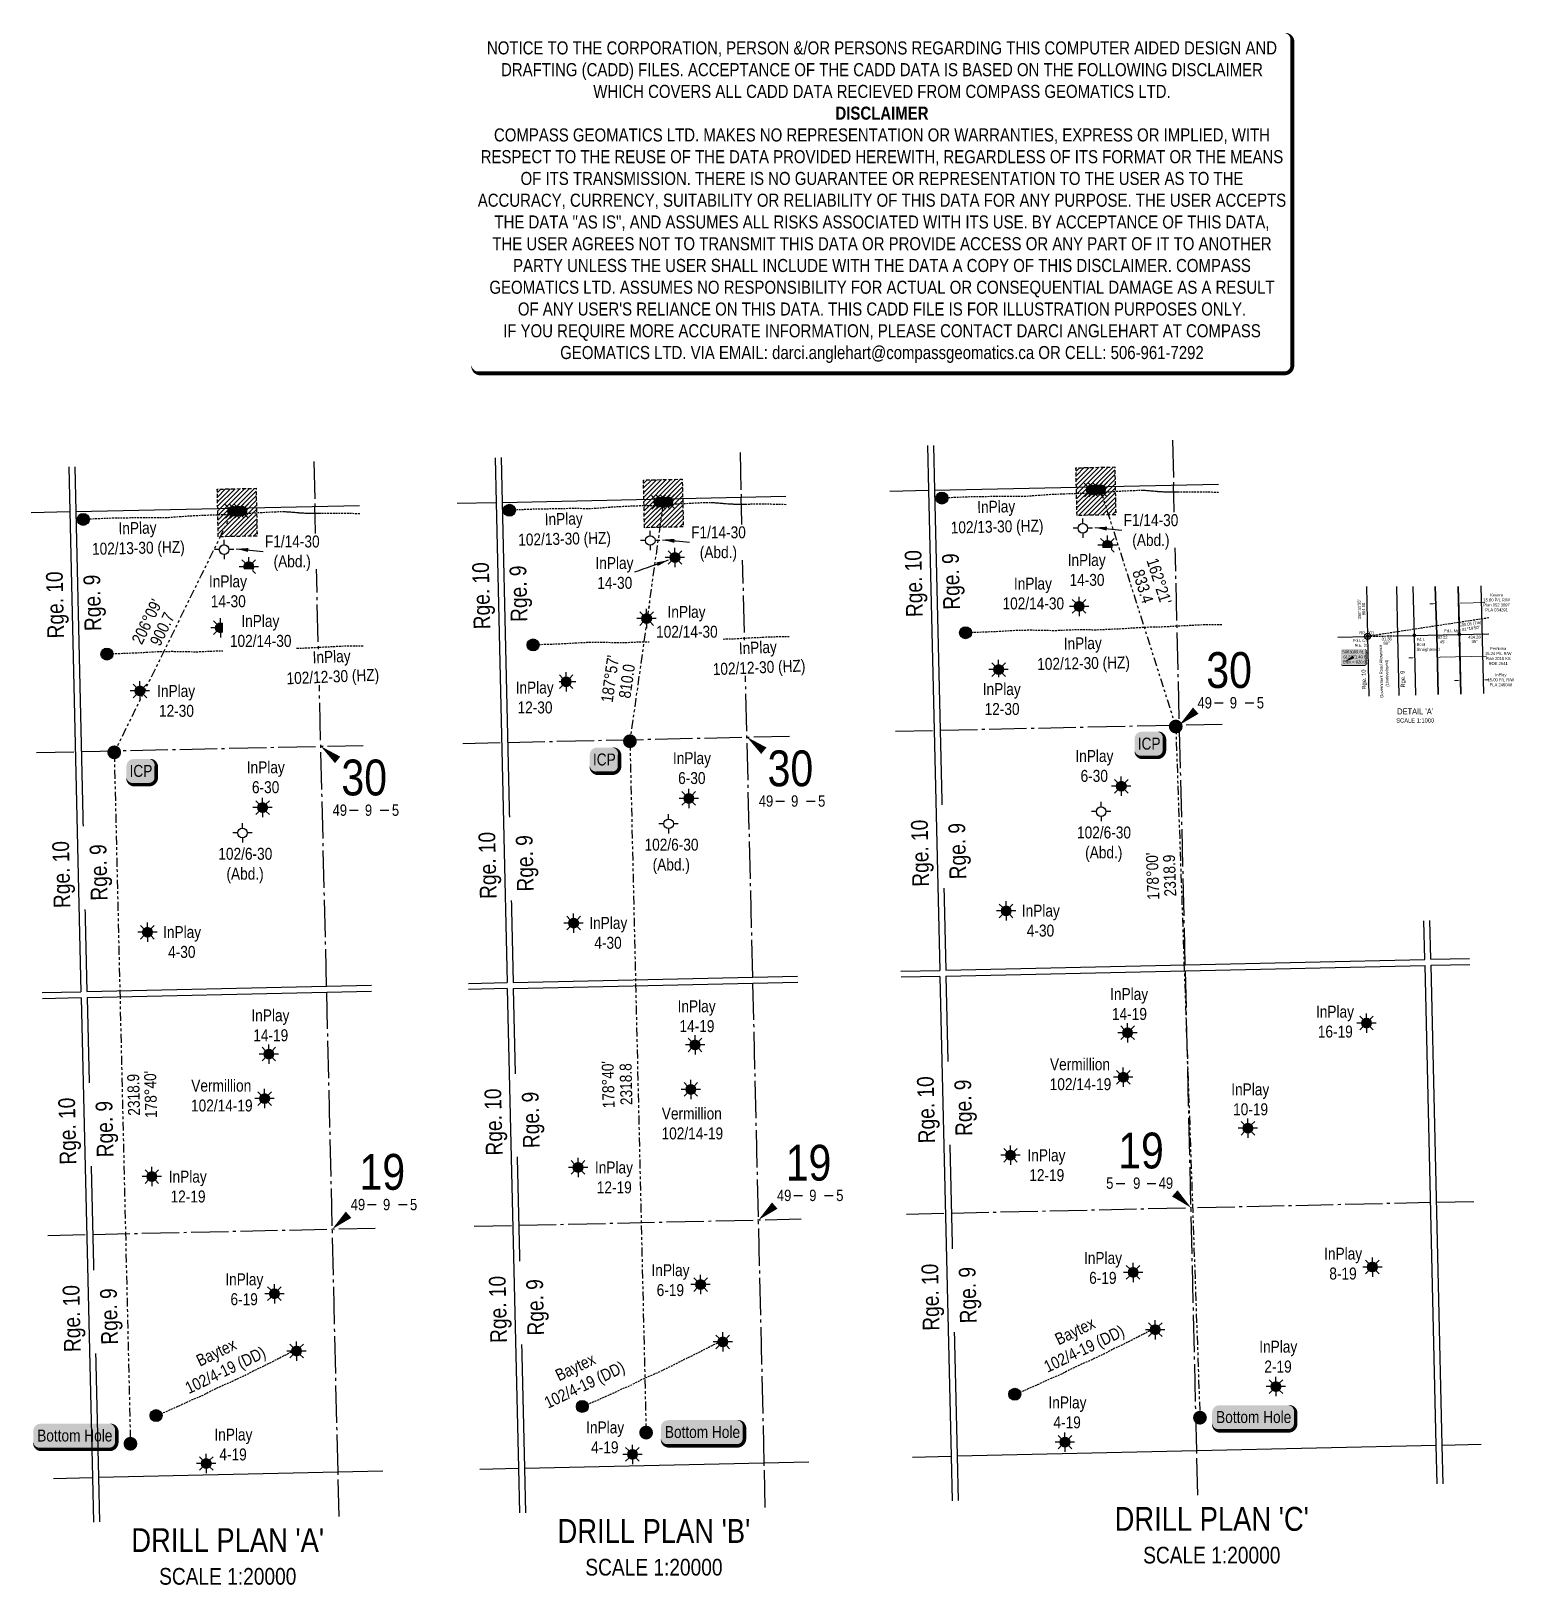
# Model space of a CAD drawing. Extents: x 606747 to 614608, y 5899362 to 5904570.
# Drawn here: x 606747 to 611710, y 5899362 to 5904570 of the extents above; entities that cross this region are included whole.
import ezdxf
from ezdxf.enums import TextEntityAlignment as Align

# ---------------------------------------------------------------- set-up
doc = ezdxf.new("R2010")
doc.units = 0
doc.header["$LTSCALE"] = 5
doc.header["$PDSIZE"] = 10
for name, pattern in [('DASHED1', [0.375, 0.25, -0.125]), ('foc-ACCESSROAD', [3.75, 2.5, -1.25]), ('foc-DOT', [1, 0.2, -0.8]), ('foc-DRILLPATH', [14.75, 6, -1.75, 1.75, -1.75, 1.75, -1.75]), ('foc-QUARTERLINE', [33, 25, -3, 2, -3]), ('foc-TIELINE', [1.875, 1.25, -0.625]), ('foc-TRAV', [1.875, 1.25, -0.625])]:
    doc.linetypes.add(name, pattern=pattern)
doc.layers.get('Defpoints').update_dxf_attribs({"color": 9})
for name, color, linetype in [('10', 1, 'Continuous'), ('35', 37, 'Continuous'), ('9', 3, 'Continuous'), ('ABADATA-DRILL-T', 8, 'Continuous'), ('C-RW', 13, 'Continuous'), ('C-WS', 13, 'foc-ACCESSROAD'), ('CG-NOTES', 7, 'Continuous'), ('D-TXT', 6, 'Continuous'), ('DETAIL-HZ-Existing', 8, 'foc-DOT'), ('DETAIL-T', 7, 'Continuous'), ('DRILL-T', 8, 'Continuous'), ('F-RW', 190, 'Continuous'), ('L-BD', 7, 'Continuous'), ('L-MON', 1, 'Continuous'), ('L-ROAD-T', 7, 'Continuous'), ('L-SEC', 7, 'Continuous'), ('L-SECLBL', 7, 'Continuous'), ('L-SECQ', 8, 'foc-QUARTERLINE'), ('L-TIE', 7, 'foc-TIELINE'), ('L-TRAV', 7, 'foc-TRAV'), ('P-PDRILLPATH', 12, 'foc-DRILLPATH'), ('P-PROPOSED-EXISTING-H', 59, 'Continuous')]:
    doc.layers.add(name, color=color, linetype=linetype)
for name, color, linetype, lineweight in [('C-RW-T', 13, 'Continuous', 9), ('F-RW-T', 190, 'Continuous', 9), ('T-TEXT', 48, 'Continuous', 18)]:
    doc.layers.add(name, color=color, linetype=linetype, lineweight=lineweight)
doc.layers.add('DISCLAIMER', color=7, linetype='Continuous', plot=False)
doc.styles.add('80', font='ARIALN.TTF', dxfattribs={"height": 10})
doc.styles.add('80CG', font='ARIALN.TTF', dxfattribs={"height": 10})
doc.styles.add('80L', font='ARIALN.TTF', dxfattribs={"height": 10})
doc.styles.add('80LS', font='ARIALNI.TTF', dxfattribs={"height": 10})
doc.styles.add('SIMPLEX', font='ARIALN.TTF')
doc.dimstyles.new('Compass 5 000', dxfattribs={"dimscale": 5, "dimtxt": 9, "dimasz": 2, "dimexe": 0.2, "dimexo": 0.0625, "dimgap": 0.5, "dimtad": 0, "dimtih": 1, "dimtoh": 1, "dimzin": 0, "dimdsep": 46, "dimtxsty": '80CG', "dimcen": 0.1, "dimse1": 1, "dimse2": 1, "dimclrd": 256, "dimclrt": 256, "dimaunit": 1, "dimadec": 4, "dimazin": 0, "dimtfac": 0.06, "dimtofl": 0, "dimtmove": 0, "dimatfit": 1, "dimfxl": 0.2, "dimtolj": 1, "dimtzin": 0, "dimlwd": -1, "dimarcsym": 0})

msp = doc.modelspace()

# ---------------------------------------------------------------- texts
at = {"layer": '35', "color": 3, "style": '80'}
msp.add_attdef('RP_001', (611198.321, 5902548.15), 'RP', height=10, dxfattribs=at)
at = {"layer": 'D-TXT', "color": 3, "attachment_point": 1, "rotation": 91.303908, "style": '80L'}
for s, width, insert, char_height in [('Rge. 10', 221.99175, (608230.296, 5902564.451), 55.9785), ('Rge. 10', 221.99175, (609679.657, 5902605.322), 55.9785), ('Rge. 10', 221.99175, (606802.025, 5902533.797), 55.9785), ('Rge. 10', 73.81195, (611206.878, 5902362.745), 14.0054), ('Rge. 9', 63.91019, (611337.322, 5902369.799), 14.0054), ('Rge. 10', 221.99175, (609700.67, 5901701.617), 55.9785), ('Rge. 10', 221.99175, (606823.038, 5901630.092), 55.9785), ('Rge. 10', 221.99175, (608251.309, 5901660.746), 55.9785), ('Rge. 10', 221.99175, (608271.424, 5900800.693), 55.9785), ('Rge. 10', 221.99175, (609720.785, 5900841.565), 55.9785), ('Rge. 10', 221.99175, (606843.153, 5900770.04), 55.9785), ('Rge. 10', 221.99175, (608286.187, 5900172.598), 55.9785), ('Rge. 10', 221.99175, (609735.548, 5900213.47), 55.9785), ('Rge. 10', 221.99175, (606857.916, 5900141.945), 55.9785)]:
    msp.add_mtext_dynamic_manual_height_columns(s, width=width, gutter_width=47.537, heights=[0], dxfattribs=dict(at, insert=insert, char_height=char_height))
at = {"layer": 'D-TXT', "color": 3, "char_height": 55.9785, "width": 186.59471, "attachment_point": 1, "rotation": 91.303908, "style": '80L', "bg_fill": 3, "box_fill_scale": 1.15, "bg_fill_color": 256, "bg_fill_true_color": 256, "bg_fill_transparency": 0}
for insert in [(609804.12, 5902630.082), (606926.488, 5902558.557), (608354.759, 5902589.21)]:
    msp.add_mtext('Rge. 9', dxfattribs=dict(at, insert=insert))
at = {"layer": 'DETAIL-T', "color": 3, "attachment_point": 5, "style": '80CG'}
for s, insert, char_height, width in [("DETAIL 'A'\\P{\\H0.7x;SCALE 1:1000}", (611385.601, 5902276.059), 19.99232, 190.23604), ("DRILL PLAN 'C'\\P{\\H0.7x;SCALE 1:20000}", (610703.855, 5899528.345), 79.96927, 647.31797), ("DRILL PLAN 'B'\\P{\\H0.7x;SCALE 1:20000}", (608834.468, 5899487.802), 79.96927, 642.29943), ("DRILL PLAN 'A'\\P{\\H0.7x;SCALE 1:20000}", (607406.197, 5899457.148), 79.96927, 642.29943)]:
    msp.add_mtext(s, dxfattribs=dict(at, insert=insert, char_height=char_height, width=width))
at = {"layer": 'DRILL-T', "char_height": 40, "attachment_point": 1, "style": '80L'}
for s, width, insert, rotation in [('\\pi92.8603;InPlay\\P\\pi2.65566;102/13-30 (HZ)', 308.31269, (609824.467, 5902992.527), 1.289847), ('\\pi92.8603;InPlay\\P\\pi2.65566;102/13-30 (HZ)', 308.31269, (608375.106, 5902951.656), 1.289847), ('\\pi92.8603;InPlay\\P\\pi2.65566;102/13-30 (HZ)', 308.31269, (606946.835, 5902921.002), 1.289847), ('\\pi75.75252;Baytex\\P\\pi2.65566;102/4-19 (DD)', 287.90341, (610105.141, 5900167.863), 25.703803), ('\\pi75.75252;Baytex\\P\\pi2.65566;102/4-19 (DD)', 287.90341, (607227.509, 5900096.338), 25.703803), ('\\pi75.75252;Baytex\\P\\pi2.65566;102/4-19 (DD)', 287.90341, (608430.926, 5900047.248), 25.703803)]:
    msp.add_mtext_dynamic_manual_height_columns(s, width=width, gutter_width=200, heights=[0], dxfattribs=dict(at, insert=insert, rotation=rotation))
at = {"layer": 'DRILL-T', "insert": (607167.161, 5902378.405), "char_height": 39.98464, "attachment_point": 1, "style": '80L', "bg_fill": 2}
msp.add_mtext_dynamic_manual_height_columns('\\pi2.3819;InPlay\\P\\pi8.6687;12-30', width=127.30879, gutter_width=200, heights=[0], dxfattribs=at)
at = {"layer": 'DRILL-T', "char_height": 40, "attachment_point": 1, "style": '80L'}
for s, width, insert in [('\\pi19.28507;InPlay\\P\\pi36.67934;6-30', 161.16222, (610227.511, 5902160.445)), ('\\pi19.28507;InPlay\\P\\pi36.67934;6-30', 161.16222, (607450.653, 5902122.493)), ('\\pi19.28507;InPlay\\P\\pi36.67934;6-30', 161.16222, (608878.924, 5902153.147)), ('\\pi-6.2811;102/6-30\\P\\pi20.9631;(Abd.)', 161.16222, (610258.572, 5901904.093)), ('\\pi-6.2811;102/6-30\\P\\pi20.9631;(Abd.)', 161.16222, (608809.211, 5901863.222)), ('\\pi-6.2811;102/6-30\\P\\pi20.9631;(Abd.)', 161.16222, (607380.94, 5901832.568)), ('\\pi2.38281;InPlay\\P\\pi19.21774;4-30', 127.35771, (610064.839, 5901641.88)), ('\\pi2.38281;InPlay\\P\\pi19.21774;4-30', 127.35771, (608615.478, 5901601.008)), ('\\pi2.38281;InPlay\\P\\pi19.21774;4-30', 127.35771, (607187.207, 5901570.354)), ('\\pi2.38281;InPlay\\P\\pi8.57653;14-19', 127.35771, (610360.808, 5901362.534)), ('\\pi2.38281;InPlay\\P\\pi8.57653;14-19', 127.35771, (607483.176, 5901291.009)), ('\\pi2.38281;InPlay\\P\\pi8.57653;14-19', 127.35771, (608911.447, 5901321.663)), ('\\pi2.38281;InPlay\\P\\pi8.57653;16-19', 127.35771, (611050.644, 5901303.405)), ('\\pi3.5015;Vermillion\\P\\pi2.65566;102/14-19', 204.71105, (610158.141, 5901127.11)), ('\\pi3.5015;Vermillion\\P\\pi2.65566;102/14-19', 204.71105, (607280.509, 5901055.585)), ('\\pi2.38281;InPlay\\P\\pi8.57653;10-19', 127.35771, (610766.737, 5901042.951)), ('\\pi3.5015;Vermillion\\P\\pi2.65566;102/14-19', 204.71105, (608857.325, 5900962.067)), ('\\pi2.38281;InPlay\\P\\pi8.57653;12-19', 127.35771, (610083.74, 5900822.169)), ('\\pi2.38281;InPlay\\P\\pi8.57653;12-19', 127.35771, (608634.379, 5900781.297)), ('\\pi2.38281;InPlay\\P\\pi8.57653;12-19', 127.35771, (607206.108, 5900750.644)), ('\\pi2.38281;InPlay\\P\\pi19.77708;8-19', 127.35771, (611077.969, 5900492.411)), ('\\pi2.38281;InPlay\\P\\pi19.68158;6-19', 127.35771, (610273.328, 5900477.91)), ('\\pi2.38281;InPlay\\P\\pi19.68158;6-19', 127.35771, (607395.696, 5900406.385)), ('\\pi2.38281;InPlay\\P\\pi19.68158;6-19', 127.35771, (608823.967, 5900437.039)), ('\\pi2.38281;InPlay\\P\\pi19.50423;2-19', 127.35771, (610860.561, 5900180.726)), ('\\pi2.38281;InPlay\\P\\pi19.12224;4-19', 127.35771, (610154.21, 5899993.676)), ('\\pi2.38281;InPlay\\P\\pi19.12224;4-19', 127.35771, (607359.125, 5899886.15)), ('\\pi2.38281;InPlay\\P\\pi19.12224;4-19', 127.35771, (608604.989, 5899910.101))]:
    msp.add_mtext_dynamic_manual_height_columns(s, width=width, gutter_width=200, heights=[0], dxfattribs=dict(at, insert=insert))
at = {"layer": 'L-BD', "style": '80L'}
for s, height, rotation, p in [("162%%d21'", 39.9846, 287.658, (610527.721, 5902726.115)), ('833.4', 39.9846, 287.658, (610473.427, 5902708.832)), ("206%%d09'", 39.9846, 63.8458, (607135.34, 5902590.982)), ("358°41'35''", 9.99616, 91.3069, (611198.498, 5902632.549)), ('804.50', 9.9962, 91.3069, (611212.739, 5902632.874)), ('900.7', 39.9846, 63.8458, (607186.484, 5902565.866)), ('500.05 (Tie)', 9.99616, 8.6693, (611570.761, 5902582.13)), ('31.36', 9.9962, 1.2375, (611289.946, 5902532.686)), ('30.22', 9.9962, 1.2309, (611476.619, 5902538.07)), ("45'", 9.9962, 1.2309, (611476.941, 5902523.079)), ("81°19'50''", 9.9962, 8.6693, (611572.908, 5902568.048)), ('434.28', 9.9962, 1.2359, (611584.156, 5902538.601)), ("35''", 9.9962, 1.2359, (611584.463, 5902524.359)), ("187%%d57'", 39.9846, 82.0448, (608687.29, 5902398.993)), ('88°', 9.9962, 1.2375, (611290.254, 5902518.445)), ('810.0', 39.9846, 82.0448, (608743.72, 5902391.107)), ("178%%d00'", 39.9846, 92.0122, (610505.676, 5901737.669)), ('2318.9', 39.9846, 92.0122, (610562.619, 5901739.67)), ("178%%d40'", 39.9846, 91.341254, (607147.704, 5901006.235)), ("178%%d40'", 39.9846, 91.3413, (608680.915, 5901038.984)), ('2318.8', 39.9846, 91.3413, (608740.875, 5901040.388))]:
    msp.add_text(s, height=height, rotation=rotation, dxfattribs=at).set_placement(p, align=Align.MIDDLE)
at = {"layer": 'L-MON', "char_height": 9.99616, "attachment_point": 1, "style": '80L'}
for s, width, insert in [('\\pi1.07793;Fd.I. c.s.\\P\\pi6.19875;N.E. 25', 43.06044, (611176.145, 5902532.967)), ('Fd.I.\\PBent\\PStraightened', 11.09072, (611390.147, 5902536.133)), ('\\pi1.07842;Fd.I. Mp.', 44.3292, (611482.341, 5902565.216))]:
    msp.add_mtext_dynamic_manual_height_columns(s, width=width, gutter_width=50, heights=[0], dxfattribs=dict(at, insert=insert))
at = {"layer": 'L-ROAD-T', "style": '80L'}
msp.add_text('Government Road Allowance', height=10.00384, rotation=91.357997, dxfattribs=at).set_placement((611271.471, 5902424.195), align=Align.MIDDLE_CENTER)
at = {"layer": 'T-TEXT', "style": '80LS'}
msp.add_text('(Undeveloped)', height=10.00384, rotation=91.357997, dxfattribs=at).set_placement((611290.504, 5902417.766), align=Align.MIDDLE_CENTER)

# ---------------------------------------------------------------- blocks, each defined once
blk = doc.blocks.new('fdia')
at = {"color": 255, "const_width": 1}
blk.add_lwpolyline([(-0.5, 0, 1), (0.5, 0, 1)], format="xyb", close=True, dxfattribs=at)
blk = doc.blocks.new('Fdiaa')
blk.add_blockref('fdia', (0, 0))
blk = doc.blocks.new('fdib')
at = {"color": 1, "const_width": 1.6}
blk.add_lwpolyline([(-0.4, 0, 1), (0.4, 0, 1)], format="xyb", close=True, dxfattribs=at)
at = {"color": 1}
blk.add_circle((0, 0), 0.8, dxfattribs=at)
blk = doc.blocks.new('Fdibb')
blk.add_blockref('fdib', (0, 0))
blk = doc.blocks.new('fdicc')
for name in ['Fdibb', 'Fdiaa']:
    blk.add_blockref(name, (0, 0))
blk = doc.blocks.new('FDI')
blk.add_blockref('fdicc', (0, 0))
blk = doc.blocks.new('*D512')
at = {"layer": 'Defpoints', "color": 0, "transparency": 16777216}
for p in [(611459.5, 5902471.2), (611386.4, 5902392.4), (611461.4, 5902394.2)]:
    blk.add_point(p, dxfattribs=at)
at = {"layer": 'F-RW-T', "transparency": 16777216}
for p, q in [((611469.5, 5902471.5), (611624.5, 5902475.2)), ((611374.5, 5902469.1), (611364.5, 5902468.9))]:
    blk.add_line(p, q, dxfattribs=at)
for points in [[(611374.5, 5902470.8), (611374.6, 5902467.5), (611384.5, 5902469.4)], [(611469.4, 5902473.1), (611469.5, 5902469.8), (611459.5, 5902471.2)]]:
    blk.add_solid(points, dxfattribs=at)
at = {"layer": 'F-RW-T', "transparency": 16777216, "insert": (611663.6, 5902475.2), "char_height": 10, "attachment_point": 5, "style": '80CG'}
blk.add_mtext('\\A1;Pembina\\P15.24 P/L R/W\\PPlan 2018 KS\\PROE 2541', dxfattribs=at)
blk = doc.blocks.new('*D513')
at = {"layer": 'Defpoints', "color": 0, "transparency": 16777216}
for p in [(611531.1, 5902652.8), (611467.5, 5902143.2), (611543.5, 5902145)]:
    blk.add_point(p, dxfattribs=at)
at = {"layer": 'F-RW-T', "transparency": 16777216}
for p, q in [((611445.1, 5902650.7), (611435.1, 5902650.5)), ((611541.1, 5902653.1), (611619.3, 5902655))]:
    blk.add_line(p, q, dxfattribs=at)
for points in [[(611445.1, 5902652.4), (611445.1, 5902649), (611455.1, 5902651)], [(611541.1, 5902654.7), (611541.2, 5902651.4), (611531.1, 5902652.8)]]:
    blk.add_solid(points, dxfattribs=at)
at = {"layer": 'F-RW-T', "transparency": 16777216, "insert": (611658.3, 5902655), "char_height": 10, "attachment_point": 5, "style": '80CG'}
blk.add_mtext('\\A1;Keyera\\P15.00 P/L R/W\\PPlan 052 3697\\PPLA 034291', dxfattribs=at)
blk = doc.blocks.new('*U511')
h = blk.add_hatch(color=254)
edge = h.paths.add_edge_path()
edge.add_line((-36.5, -28.5), (36.5, -28.5))
edge.add_arc((36.5, -22.5), 6, 270, 360)
edge.add_line((42.5, -22.5), (42.5, 21))
edge.add_arc((36.5, 21), 6, 0, 90)
edge.add_line((36.5, 27), (-36.5, 27))
edge.add_arc((-36.5, 21), 6, 90, 180)
edge.add_line((-42.5, 21), (-42.5, -22.5))
edge.add_arc((-36.5, -22.5), 6, 180, 270)
at = {"color": 1, "flags": 128}
blk.add_lwpolyline([(-36.5, -28.5, 3, 3, 0), (36.5, -28.5, 3, 3, 0.414214), (42.5, -22.5, 3, 3, 0), (42.5, 21, 3, 0, 0.414214), (36.5, 27, 0, 0, 0), (-36.5, 27, 0, 0, 0.414214), (-42.5, 21, 0, 0, 0), (-42.5, -22.5, 0, 3, 0.414214)], format="xyseb", close=True, dxfattribs=at)
blk.add_lwpolyline([(-32.5, -17.6, 0, 10, 0), (0, 0, 5, 5, 0)], format="xyseb", dxfattribs=at)
at = {"color": 1, "style": '80'}
blk.add_attdef('ENTER_TEXT_001', (-36, -5), '', height=10, dxfattribs=at)
blk = doc.blocks.new('*D520')
at = {"layer": 'C-RW-T', "transparency": 16777216}
for p, q in [((611527.5, 5902393.2), (611517.5, 5902392.9)), ((611623.4, 5902395.5), (611633.4, 5902395.8))]:
    blk.add_line(p, q, dxfattribs=at)
for points in [[(611527.4, 5902394.9), (611527.5, 5902391.5), (611537.5, 5902393.4)], [(611623.3, 5902397.2), (611623.4, 5902393.9), (611613.4, 5902395.3)]]:
    blk.add_solid(points, dxfattribs=at)
at = {"layer": 'Defpoints', "color": 0, "transparency": 16777216}
for p in [(611537.3, 5902402.1), (611613.2, 5902404), (611613.4, 5902395.3)]:
    blk.add_point(p, dxfattribs=at)
at = {"layer": 'C-RW-T', "transparency": 16777216, "insert": (611672.5, 5902395.8), "char_height": 10, "attachment_point": 5, "style": '80CG'}
blk.add_mtext('\\A1;InPlay\\P15.00 P/L R/W\\PPLA 240048', dxfattribs=at)
blk = doc.blocks.new('L-SECLBL')
at = {"layer": '9', "color": 7}
for p, q in [((-5.1, -27.8), (-12.3, -27.8)), ((20.7, -27.8), (13.5, -27.8))]:
    blk.add_line(p, q, dxfattribs=at)
at = {"layer": '10', "color": 2, "style": 'SIMPLEX'}
blk.add_attdef('SEC', text='', height=30, dxfattribs=at).set_placement((0, 0), align=Align.MIDDLE)
at = {"layer": '10', "color": 5, "style": '80L'}
blk.add_attdef('TWP', text='', height=9.5, dxfattribs=at).set_placement((-14.4, -27.4), align=Align.MIDDLE_RIGHT)
blk.add_attdef('RGE', text='', height=9.5, dxfattribs=at).set_placement((3.6, -27.4), align=Align.MIDDLE_CENTER)
blk.add_attdef('MER', text='', height=9.5, dxfattribs=at).set_placement((23.2, -27.4), align=Align.MIDDLE_LEFT)
blk = doc.blocks.new('BH-Existing')
at = {"layer": 'ABADATA-DRILL-T'}
h = blk.add_hatch(color=256, dxfattribs=at)
h.dxf.hatch_style = 1
edge = h.paths.add_edge_path()
edge.add_arc((0, 0), 0.5, 0, 360)
blk.add_circle((0, 0), 0.5, dxfattribs=at)
blk = doc.blocks.new('GAS')
h = blk.add_hatch(color=255)
h.dxf.hatch_style = 1
edge = h.paths.add_edge_path()
edge.add_arc((0, 0), 0.9, 0, 360)
for p, q in [((-0.81, 0), (-1.62, 0)), ((-0.57, 0.57), (-1.14, 1.14)), ((0, 0.81), (0, 1.62)), ((0.57, 0.57), (1.14, 1.14)), ((1.62, 0), (0.81, 0)), ((-0.57, -0.57), (-1.14, -1.14)), ((0, -0.81), (0, -1.62)), ((1.14, -1.14), (0.57, -0.57))]:
    blk.add_line(p, q)
blk.add_circle((0, 0), 0.8)
blk = doc.blocks.new('GABD')
for p, q in [((-0.81, 0), (-1.62, 0)), ((0, 0.81), (0, 1.62)), ((1.62, 0), (0.81, 0)), ((0, -0.81), (0, -1.62))]:
    blk.add_line(p, q)
blk.add_circle((0, 0), 0.8)
blk = doc.blocks.new('plbh')
at = {"layer": 'L-MON'}
h = blk.add_hatch(color=255, dxfattribs=at)
h.dxf.hatch_style = 1
edge = h.paths.add_edge_path()
edge.add_arc((0, 0), 1.16, 0, 360)
h = blk.add_hatch(color=256, dxfattribs=at)
h.dxf.hatch_style = 1
h.paths.add_polyline_path([(-0.96, 0, 1), (0.96, 0, 1)])
h.paths.add_polyline_path([(0.91, 0, -1), (-0.91, 0, -1)], flags=16)
h.paths.add_polyline_path([(0.45, 0, -1), (-0.45, 0, -1)], flags=0)
h = blk.add_hatch(color=256, dxfattribs=at)
h.dxf.hatch_style = 1
h.paths.add_polyline_path([(-0.45, 0, 1), (0.45, 0, 1)])
h.paths.add_polyline_path([(0.4, 0, -1), (-0.4, 0, -1)], flags=16)
at = {"layer": 'L-MON', "color": 240}
for radius in [0.96, 0.91, 0.45, 0.4]:
    blk.add_circle((0, 0), radius, dxfattribs=at)
blk = doc.blocks.new('*U568')
h = blk.add_hatch(color=255)
edge = h.paths.add_edge_path()
edge.add_line((-6.5, -11.5), (6.5, -11.5))
edge.add_arc((6.5, -5.5), 6, 270, 360)
edge.add_line((12.5, -5.5), (12.5, 4))
edge.add_arc((6.5, 4), 6, 0, 90)
edge.add_line((6.5, 10), (-6.5, 10))
edge.add_arc((-6.5, 4), 6, 90, 180)
edge.add_line((-12.5, 4), (-12.5, -5.5))
edge.add_arc((-6.5, -5.5), 6, 180, 270)
at = {"color": 14, "flags": 128}
blk.add_lwpolyline([(-6.5, -11.5, 3, 3, 0), (6.5, -11.5, 3, 3, 0.414214), (12.5, -5.5, 3, 3, 0), (12.5, 4, 3, 0, 0.414214), (6.5, 10, 0, 0, 0), (-6.5, 10, 0, 0, 0.414214), (-12.5, 4, 0, 0, 0), (-12.5, -5.5, 0, 3, 0.414214)], format="xyseb", close=True, dxfattribs=at)
at = {"color": 14, "style": '80'}
blk.add_attdef('ENTER_TEXT_001', (-26.8, -4.9), '', height=10, dxfattribs=at)
blk = doc.blocks.new('*U569')
h = blk.add_hatch(color=255)
edge = h.paths.add_edge_path()
edge.add_line((-29, -11.5), (29, -11.5))
edge.add_arc((29, -5.5), 6, 270, 360)
edge.add_line((35, -5.5), (35, 4))
edge.add_arc((29, 4), 6, 0, 90)
edge.add_line((29, 10), (-29, 10))
edge.add_arc((-29, 4), 6, 90, 180)
edge.add_line((-35, 4), (-35, -5.5))
edge.add_arc((-29, -5.5), 6, 180, 270)
at = {"color": 14, "flags": 128}
blk.add_lwpolyline([(-29, -11.5, 3, 3, 0), (29, -11.5, 3, 3, 0.414214), (35, -5.5, 3, 3, 0), (35, 4, 3, 0, 0.414214), (29, 10, 0, 0, 0), (-29, 10, 0, 0, 0.414214), (-35, 4, 0, 0, 0), (-35, -5.5, 0, 3, 0.414214)], format="xyseb", close=True, dxfattribs=at)
at = {"color": 14, "style": '80'}
blk.add_attdef('ENTER_TEXT_001', (-26.8, -4.9), '', height=10, dxfattribs=at)
blk = doc.blocks.new('WC')
at = {"layer": 'L-MON'}
h = blk.add_hatch(color=255, dxfattribs=at)
h.dxf.hatch_style = 1
edge = h.paths.add_edge_path()
edge.add_arc((0, 0), 0.9, 0, 360)
at = {"layer": 'L-MON', "color": 240, "flags": 128}
for points in [[(-0.62, 0.5), (-1.23, 1.12)], [(0.52, 0.61), (1.13, 1.21)], [(-1.18, -1.18), (-0.56, -0.57)], [(1.16, -1.18), (0.56, -0.57)]]:
    blk.add_lwpolyline(points, dxfattribs=at)
at = {"layer": 'L-MON', "color": 240}
for radius in [0.8, 0.373]:
    blk.add_circle((0, 0), radius, dxfattribs=at)
blk = doc.blocks.new('Disclaimer_Legal')
at = {"layer": 'DISCLAIMER', "color": 254, "flags": 128}
blk.add_lwpolyline([(-3613, -1105, 37.5, 37.5, 0), (4096, -1105, 37.5, 37.5, 0.414214), (4171, -1030, 37.5, 37.5, 0), (4171, 2079, 37.5, 0, 0.414214), (4096, 2154, 0, 0, 0), (-3613, 2154, 0, 0, 0.414214), (-3688, 2079, 0, 0, 0), (-3688, -1030, 0, 37.5, 0.414214)], format="xyseb", close=True, dxfattribs=at)
at = {"layer": 'DISCLAIMER', "color": 254, "insert": (242, 534), "char_height": 125, "width": 7717.57, "attachment_point": 5, "style": '80'}
blk.add_mtext('NOTICE TO THE CORPORATION, PERSON &/OR PERSONS REGARDING THIS COMPUTER AIDED DESIGN AND DRAFTING (CADD) FILES. ACCEPTANCE OF THE CADD DATA IS BASED ON THE FOLLOWING DISCLAIMER WHICH COVERS ALL CADD DATA RECIEVED FROM COMPASS GEOMATICS LTD.\\P{\\fArial Narrow|b1|i0|c0|p34;DISCLAIMER}\\PCOMPASS GEOMATICS LTD. MAKES NO REPRESENTATION OR WARRANTIES, EXPRESS OR IMPLIED, WITH RESPECT TO THE REUSE OF THE DATA PROVIDED HEREWITH, REGARDLESS OF ITS FORMAT OR THE MEANS OF ITS TRANSMISSION. THERE IS NO GUARANTEE OR REPRESENTATION TO THE USER AS TO THE ACCURACY, CURRENCY, SUITABILITY OR RELIABILITY OF THIS DATA FOR ANY PURPOSE. THE USER ACCEPTS THE DATA "AS IS", AND ASSUMES ALL RISKS ASSOCIATED WITH ITS USE. BY ACCEPTANCE OF THIS DATA, THE USER AGREES NOT TO TRANSMIT THIS DATA OR PROVIDE ACCESS OR ANY PART OF IT TO ANOTHER PARTY UNLESS THE USER SHALL INCLUDE WITH THE DATA A COPY OF THIS DISCLAIMER. COMPASS GEOMATICS LTD. ASSUMES NO RESPONSIBILITY FOR ACTUAL OR CONSEQUENTIAL DAMAGE AS A RESULT OF ANY USER\'S RELIANCE ON THIS DATA. THIS CADD FILE IS FOR ILLUSTRATION PURPOSES ONLY.\\PIF YOU REQUIRE MORE ACCURATE INFORMATION, PLEASE CONTACT DARCI ANGLEHART AT COMPASS GEOMATICS LTD. VIA EMAIL: darci.anglehart@compassgeomatics.ca OR CELL: 506-961-7292', dxfattribs=at)

# ---------------------------------------------------------------- dimensions: what is measured, and where the dimension line sits
at = {"layer": 'C-RW-T'}
dim = msp.add_aligned_dim(p1=(611537.261, 5902402.126), p2=(611613.178, 5902403.979), distance=-8.694, text='InPlay\\P15.00 P/L R/W\\PPLA 240048', dimstyle='Compass 5 000', dxfattribs=at)
dim.commit()
dim.dimension.update_dxf_attribs({"geometry": '*D520', "text_midpoint": (611672.47, 5902395.776)})
at = {"layer": 'F-RW-T'}
for base, p1, p2, angle, text, picture, middle in [((611531.145, 5902652.81), (611467.48, 5902143.177), (611543.534, 5902145.033), 1.397696, 'Keyera\\P15.00 P/L R/W\\PPlan 052 3697\\PPLA 034291', '*D513', (611658.337, 5902654.96)), ((611459.471, 5902471.218), (611386.402, 5902392.393), (611461.351, 5902394.223), 1.398527, 'Pembina\\P15.24 P/L R/W\\PPlan 2018 KS\\PROE 2541', '*D512', (611663.56, 5902475.246))]:
    dim = msp.add_linear_dim(base=base, p1=p1, p2=p2, angle=angle, text=text, dimstyle='Compass 5 000', dxfattribs=at)
    dim.commit()
    dim.dimension.update_dxf_attribs({"geometry": picture, "text_midpoint": middle, "dimtype": 161})

# ---------------------------------------------------------------- hatches: boundary and pattern name
at = {"layer": 'P-PROPOSED-EXISTING-H', "true_color": 0xffeebd}
h = msp.add_hatch(dxfattribs=at)
h.set_pattern_fill('ANSI31', color=254, scale=3.498656, style=0)
h.set_pattern_definition([(45, (6895.867, 2088.269), (-7.854705797, 7.854705797), [])])
h.paths.add_polyline_path([(610252.27, 5902946.325), (610248.793, 5903106.216), (610378.705, 5903109.052), (610382.185, 5902949.148)])
h = msp.add_hatch(dxfattribs=at)
h.set_pattern_fill('ANSI31', color=254, scale=3.498656, style=0)
h.set_pattern_definition([(45, (5446.506, 2047.398), (-7.854705797, 7.854705797), [])])
h.paths.add_polyline_path([(608802.909, 5902905.453), (608799.432, 5903065.344), (608929.344, 5903068.181), (608932.824, 5902908.277)])
h = msp.add_hatch(dxfattribs=at)
h.set_pattern_fill('ANSI31', color=254, scale=3.498656, style=0)
h.set_pattern_definition([(45, (4018.235, 2016.744), (-7.854705797, 7.854705797), [])])
h.paths.add_polyline_path([(607374.638, 5902874.799), (607371.161, 5903034.69), (607501.073, 5903037.527), (607504.553, 5902877.623)])

# ---------------------------------------------------------------- linework, layer by layer
at = {"layer": '35', "color": 3}
msp.add_circle((611225.991, 5902541.223), 10, dxfattribs=at)
at = {"layer": 'C-RW', "flags": 128}
for points in [[(611538.585, 5902347.886), (611529.788, 5902708.437)], [(611605.7, 5902710.29), (611614.502, 5902349.739)]]:
    msp.add_lwpolyline(points, dxfattribs=at)
at = {"layer": 'C-WS', "flags": 128}
for points in [[(610252.27, 5902946.325), (610248.793, 5903106.216), (610378.705, 5903109.052), (610382.185, 5902949.148)], [(608802.909, 5902905.453), (608799.432, 5903065.344), (608929.344, 5903068.181), (608932.824, 5902908.277)], [(607374.638, 5902874.799), (607371.161, 5903034.69), (607501.073, 5903037.527), (607504.553, 5902877.623)]]:
    msp.add_lwpolyline(points, close=True, dxfattribs=at)
at = {"layer": 'DETAIL-HZ-Existing', "linetype": 'DASHED1', "ltscale": 5, "flags": 128}
for points in [[(610726.644, 5903023.571), (610716.468, 5903023.84), (610702.676, 5903024.149), (610688.877, 5903024.359), (610675.114, 5903024.739), (610661.426, 5903024.911), (610645.533, 5903024.84), (610631.7, 5903024.808), (610618.006, 5903024.81), (610604.345, 5903024.712), (610590.686, 5903024.475), (610576.958, 5903024.256), (610563.302, 5903024.338), (610549.648, 5903024.761), (610536.028, 5903025.405), (610522.401, 5903026.368), (610508.717, 5903027.641), (610495.134, 5903028.855), (610481.54, 5903029.67), (610467.959, 5903029.974), (610454.239, 5903029.805), (610440.638, 5903029.289), (610427.009, 5903028.652), (610413.36, 5903028.015), (610399.713, 5903027.337), (610386.066, 5903026.62), (610372.391, 5903025.852), (610358.676, 5903025.033), (610344.973, 5903024.164), (610331.341, 5903023.247), (610317.711, 5903022.25), (610304.068, 5903021.403), (610290.44, 5903020.716), (610276.641, 5903020.095), (610262.994, 5903019.797), (610249.175, 5903019.586), (610235.521, 5903019.199), (610221.858, 5903018.731), (610208.196, 5903018.223), (610194.416, 5903017.673), (610180.766, 5903017.085), (610166.968, 5903016.394), (610153.303, 5903015.607), (610139.671, 5903014.71), (610126.033, 5903013.632), (610112.414, 5903012.585), (610098.783, 5903011.608), (610085.066, 5903010.499), (610071.428, 5903009.822), (610057.673, 5903009.882), (610044.002, 5903010.195), (610030.324, 5903010.337), (610016.581, 5903010.307), (610002.908, 5903010.27), (609989.236, 5903010.192), (609975.576, 5903010.004), (609961.95, 5903009.707), (609948.263, 5903009.399), (609934.555, 5903009.151), (609920.927, 5903008.924), (609907.238, 5903008.706), (609893.569, 5903008.488), (609879.894, 5903008.13), (609866.242, 5903007.612), (609852.603, 5903007.015), (609838.823, 5903006.425), (609825.072, 5903005.865), (609813.411, 5903005.365), (609799.432, 5903004.76)], [(610589.17, 5903024.451), (610576.958, 5903024.256), (610563.302, 5903024.338), (610549.648, 5903024.761), (610536.028, 5903025.405), (610522.401, 5903026.368), (610508.717, 5903027.641), (610495.134, 5903028.855), (610481.54, 5903029.67), (610475.185, 5903029.812)], [(607849.012, 5902952.046), (607838.836, 5902952.315), (607825.044, 5902952.624), (607811.245, 5902952.834), (607797.482, 5902953.214), (607783.794, 5902953.386), (607767.901, 5902953.315), (607754.068, 5902953.283), (607740.374, 5902953.285), (607726.713, 5902953.187), (607713.054, 5902952.95), (607699.326, 5902952.73), (607685.67, 5902952.813), (607672.016, 5902953.236), (607658.396, 5902953.88), (607644.769, 5902954.843), (607631.085, 5902956.115), (607617.502, 5902957.33), (607603.908, 5902958.145), (607590.327, 5902958.449), (607576.607, 5902958.28), (607563.006, 5902957.764), (607549.377, 5902957.127), (607535.728, 5902956.49), (607522.081, 5902955.812), (607508.434, 5902955.095), (607494.759, 5902954.327), (607481.044, 5902953.508), (607467.341, 5902952.639), (607453.709, 5902951.722), (607440.079, 5902950.725), (607426.436, 5902949.878), (607412.808, 5902949.191), (607399.009, 5902948.57), (607385.362, 5902948.272), (607371.543, 5902948.061), (607357.889, 5902947.674), (607344.226, 5902947.206), (607330.564, 5902946.698), (607316.784, 5902946.148), (607303.134, 5902945.56), (607289.336, 5902944.869), (607275.671, 5902944.081), (607262.039, 5902943.184), (607248.401, 5902942.107), (607234.782, 5902941.06), (607221.151, 5902940.083), (607207.434, 5902938.974), (607193.796, 5902938.297), (607180.041, 5902938.357), (607166.37, 5902938.67), (607152.692, 5902938.812), (607138.949, 5902938.782), (607125.276, 5902938.744), (607111.604, 5902938.667), (607097.944, 5902938.479), (607084.318, 5902938.182), (607070.631, 5902937.874), (607056.923, 5902937.625), (607043.295, 5902937.399), (607029.606, 5902937.181), (607015.937, 5902936.963), (607002.262, 5902936.605), (606988.61, 5902936.087), (606974.971, 5902935.49), (606961.191, 5902934.9), (606947.44, 5902934.34), (606935.779, 5902933.84), (606921.8, 5902933.235)], [(607711.538, 5902952.925), (607699.326, 5902952.73), (607685.67, 5902952.813), (607672.016, 5902953.236), (607658.396, 5902953.88), (607644.769, 5902954.843), (607631.085, 5902956.115), (607617.502, 5902957.33), (607603.908, 5902958.145), (607597.553, 5902958.287)], [(609277.284, 5902982.7), (609267.107, 5902982.969), (609253.315, 5902983.278), (609239.516, 5902983.487), (609225.753, 5902983.867), (609212.065, 5902984.039), (609196.172, 5902983.968), (609182.339, 5902983.937), (609168.645, 5902983.938), (609154.984, 5902983.841), (609141.325, 5902983.603), (609127.597, 5902983.384), (609113.941, 5902983.467), (609100.287, 5902983.89), (609086.667, 5902984.533), (609073.04, 5902985.497), (609059.356, 5902986.769), (609045.773, 5902987.984), (609032.18, 5902988.798), (609018.598, 5902989.103), (609004.878, 5902988.934), (608991.277, 5902988.418), (608977.648, 5902987.781), (608964, 5902987.143), (608950.352, 5902986.466), (608936.705, 5902985.748), (608923.03, 5902984.98), (608909.315, 5902984.161), (608895.612, 5902983.293), (608881.98, 5902982.376), (608868.35, 5902981.379), (608854.707, 5902980.531), (608841.079, 5902979.844), (608827.28, 5902979.223), (608813.633, 5902978.926), (608799.814, 5902978.715), (608786.16, 5902978.327), (608772.497, 5902977.859), (608758.835, 5902977.352), (608745.055, 5902976.801), (608731.405, 5902976.214), (608717.607, 5902975.523), (608703.942, 5902974.735), (608690.31, 5902973.838), (608676.672, 5902972.761), (608663.053, 5902971.714), (608649.422, 5902970.737), (608635.705, 5902969.628), (608622.067, 5902968.951), (608608.312, 5902969.011), (608594.641, 5902969.323), (608580.963, 5902969.465), (608567.22, 5902969.436), (608553.547, 5902969.398), (608539.875, 5902969.32), (608526.216, 5902969.133), (608512.589, 5902968.836), (608498.902, 5902968.528), (608485.194, 5902968.279), (608471.566, 5902968.052), (608457.877, 5902967.834), (608444.208, 5902967.616), (608430.533, 5902967.258), (608416.881, 5902966.741), (608403.242, 5902966.144), (608389.462, 5902965.553), (608375.712, 5902964.993), (608364.05, 5902964.494), (608350.071, 5902963.888)], [(609139.809, 5902983.579), (609127.597, 5902983.384), (609113.941, 5902983.467), (609100.287, 5902983.89), (609086.667, 5902984.533), (609073.04, 5902985.497), (609059.356, 5902986.769), (609045.773, 5902987.984), (609032.18, 5902988.798), (609025.824, 5902988.941)], [(610737.452, 5902580.329), (610728.902, 5902580.41), (610715.238, 5902580.422), (610701.476, 5902580.332), (610687.659, 5902580.051), (610673.845, 5902579.61), (610660.155, 5902579.051), (610646.477, 5902578.353), (610632.703, 5902577.553), (610618.864, 5902576.901), (610605.165, 5902576.302), (610591.498, 5902575.584), (610577.824, 5902574.767), (610564.051, 5902573.886), (610550.273, 5902573.215), (610536.481, 5902572.705), (610522.787, 5902572.286), (610509.041, 5902571.987), (610495.234, 5902571.666), (610481.451, 5902571.235), (610467.812, 5902570.598), (610454.177, 5902569.811), (610440.544, 5902568.934), (610426.943, 5902567.987), (610413.28, 5902567.09), (610399.667, 5902566.243), (610385.939, 5902565.554), (610372.287, 5902565.066), (610358.648, 5902564.469), (610344.991, 5902563.731), (610331.275, 5902562.982), (610317.642, 5902562.535), (610303.966, 5902562.648), (610290.144, 5902562.956), (610276.466, 5902563.148), (610262.791, 5902563.161), (610249.153, 5902562.924), (610235.508, 5902562.546), (610221.815, 5902562.088), (610208.167, 5902561.451), (610194.46, 5902560.712), (610180.808, 5902560.244), (610167.112, 5902560.336), (610153.45, 5902560.669), (610139.778, 5902561.011), (610125.966, 5902561.33), (610112.298, 5902561.512), (610098.652, 5902561.595), (610084.999, 5902561.558), (610071.349, 5902561.391), (610057.682, 5902561.093), (610044.04, 5902560.596), (610030.313, 5902559.896), (610016.679, 5902559.069), (610003.047, 5902558.152), (609989.422, 5902557.355), (609975.684, 5902556.696), (609962.034, 5902556.128), (609948.402, 5902555.632), (609934.74, 5902555.104), (609921.107, 5902554.677), (609907.453, 5902554.259), (609893.858, 5902553.893), (609878.89, 5902553.604)], [(609288.091, 5902539.457), (609279.541, 5902539.538), (609265.877, 5902539.551), (609252.115, 5902539.461), (609238.298, 5902539.18), (609224.484, 5902538.738), (609210.794, 5902538.18), (609197.117, 5902537.482), (609183.342, 5902536.681), (609169.503, 5902536.03), (609155.804, 5902535.431), (609142.137, 5902534.713), (609128.463, 5902533.895), (609114.69, 5902533.015), (609100.912, 5902532.344), (609087.12, 5902531.833), (609073.426, 5902531.415), (609059.68, 5902531.115), (609045.873, 5902530.794), (609032.09, 5902530.364), (609018.451, 5902529.726), (609004.816, 5902528.939), (608991.183, 5902528.062), (608977.582, 5902527.116), (608963.92, 5902526.218), (608950.306, 5902525.371), (608936.579, 5902524.682), (608922.926, 5902524.195), (608909.287, 5902523.598), (608895.63, 5902522.86), (608881.914, 5902522.111), (608868.281, 5902521.664), (608854.605, 5902521.776), (608840.783, 5902522.085), (608827.105, 5902522.277), (608813.431, 5902522.289), (608799.792, 5902522.052), (608786.147, 5902521.675), (608772.454, 5902521.217), (608758.806, 5902520.579), (608745.1, 5902519.84), (608731.447, 5902519.373), (608717.751, 5902519.465), (608704.089, 5902519.797), (608690.417, 5902520.14), (608676.605, 5902520.458), (608662.937, 5902520.641), (608649.291, 5902520.724), (608635.638, 5902520.686), (608621.988, 5902520.519), (608608.321, 5902520.221), (608594.679, 5902519.724), (608580.952, 5902519.025), (608567.318, 5902518.198), (608553.686, 5902517.281), (608540.061, 5902516.484), (608526.323, 5902515.824), (608512.673, 5902515.257), (608499.041, 5902514.76), (608485.379, 5902514.232), (608471.746, 5902513.805), (608458.092, 5902513.388), (608444.497, 5902513.022), (608429.529, 5902512.733)], [(607859.82, 5902508.804), (607851.27, 5902508.885), (607837.606, 5902508.897), (607823.844, 5902508.807), (607810.027, 5902508.526), (607796.213, 5902508.085), (607782.523, 5902507.526), (607768.845, 5902506.828), (607755.071, 5902506.028), (607741.232, 5902505.376), (607727.533, 5902504.777), (607713.866, 5902504.059), (607700.192, 5902503.241), (607686.419, 5902502.361), (607672.641, 5902501.69), (607658.849, 5902501.18), (607645.155, 5902500.761), (607631.409, 5902500.461), (607617.602, 5902500.14), (607603.819, 5902499.71), (607590.18, 5902499.073), (607576.545, 5902498.286), (607562.912, 5902497.409), (607549.311, 5902496.462), (607535.648, 5902495.565), (607522.035, 5902494.718), (607508.307, 5902494.029), (607494.655, 5902493.541), (607481.016, 5902492.944), (607467.359, 5902492.206), (607453.643, 5902491.457), (607440.01, 5902491.01), (607426.334, 5902491.123), (607412.512, 5902491.431), (607398.834, 5902491.623), (607385.159, 5902491.636), (607371.521, 5902491.399), (607357.876, 5902491.021), (607344.183, 5902490.563), (607330.535, 5902489.926), (607316.828, 5902489.187), (607303.176, 5902488.719), (607289.48, 5902488.811), (607275.818, 5902489.144), (607262.146, 5902489.486), (607248.334, 5902489.805), (607234.666, 5902489.987), (607221.02, 5902490.07), (607207.367, 5902490.033), (607193.717, 5902489.866), (607180.05, 5902489.568), (607166.408, 5902489.071), (607152.681, 5902488.371), (607139.047, 5902487.544), (607125.415, 5902486.627), (607111.79, 5902485.83), (607098.052, 5902485.171), (607084.402, 5902484.603), (607070.77, 5902484.106), (607057.108, 5902483.579), (607043.475, 5902483.152), (607029.821, 5902482.734), (607016.226, 5902482.368), (607001.258, 5902482.079)], [(610514.466, 5900217.503), (610514.275, 5900217.528), (610513.904, 5900217.569), (610513.17, 5900217.722), (610511.311, 5900218.108), (610509.898, 5900218.215), (610508.161, 5900218.063), (610505.8, 5900217.657), (610505.531, 5900217.591), (610505.273, 5900217.495), (610504.976, 5900217.368), (610504.58, 5900217.219), (610504.084, 5900217.017), (610503.52, 5900216.763), (610502.897, 5900216.488), (610502.194, 5900216.172), (610501.402, 5900215.803), (610500.503, 5900215.362), (610499.534, 5900214.868), (610498.466, 5900214.353), (610497.309, 5900213.796), (610496.092, 5900213.237), (610494.815, 5900212.666), (610493.478, 5900212.074), (610492.073, 5900211.461), (610490.558, 5900210.795), (610488.985, 5900210.048), (610487.344, 5900209.219), (610485.575, 5900208.306), (610483.678, 5900207.341), (610481.671, 5900206.313), (610479.556, 5900205.233), (610477.323, 5900204.1), (610475.02, 5900202.915), (610472.639, 5900201.658), (610467.729, 5900199.082), (610462.786, 5900196.584), (610457.942, 5900194.159), (610453.099, 5900191.703), (610448.149, 5900189.115), (610443.25, 5900186.479), (610438.558, 5900183.987), (610434.012, 5900181.619), (610429.366, 5900179.318), (610424.567, 5900177.064), (610419.731, 5900174.739), (610414.869, 5900172.243), (610409.919, 5900169.635), (610404.938, 5900167.087), (610400.032, 5900164.74), (610395.015, 5900162.471), (610389.77, 5900160.076), (610384.447, 5900157.599), (610379.215, 5900155.095), (610373.966, 5900152.45), (610368.709, 5900149.735), (610363.472, 5900146.99), (610358.207, 5900144.185), (610352.944, 5900141.289), (610347.689, 5900138.484), (610342.389, 5900135.878), (610337.075, 5900133.452), (610331.699, 5900131.094), (610326.146, 5900128.612), (610320.654, 5900126.101), (610315.412, 5900123.596), (610310.252, 5900121.003), (610305.044, 5900118.319), (610299.705, 5900115.662), (610294.183, 5900113.161), (610288.537, 5900110.797), (610283.009, 5900108.545), (610277.66, 5900106.318), (610272.355, 5900103.942), (610267.002, 5900101.475), (610261.429, 5900099.002), (610256.588, 5900096.887), (610250.044, 5900093.991), (610244.572, 5900091.471), (610239.331, 5900088.916), (610234.4, 5900086.379), (610229.25, 5900083.776), (610223.732, 5900081.105), (610218.464, 5900078.42), (610213.487, 5900075.691), (610208.244, 5900072.816), (610205.844, 5900071.519), (610203.364, 5900070.21), (610200.814, 5900068.929), (610198.142, 5900067.686), (610192.547, 5900065.283), (610189.694, 5900064.125), (610186.82, 5900062.997), (610181.11, 5900060.831), (610175.578, 5900058.719), (610170.26, 5900056.443), (610165.108, 5900053.94), (610160.214, 5900051.524), (610157.86, 5900050.398), (610155.506, 5900049.272), (610153.152, 5900048.166), (610150.687, 5900047.057), (610148.152, 5900045.957), (610145.638, 5900044.847), (610143.202, 5900043.779), (610140.826, 5900042.753), (610138.441, 5900041.686), (610135.918, 5900040.516), (610130.507, 5900037.937), (610125.056, 5900035.377), (610122.414, 5900034.184), (610119.83, 5900033.033), (610117.267, 5900031.892), (610112.06, 5900029.578), (610106.97, 5900027.377), (610104.307, 5900026.234), (610098.921, 5900023.886), (610093.397, 5900021.464), (610087.765, 5900018.94), (610082.095, 5900016.346), (610076.601, 5900013.895), (610071.453, 5900011.652), (610064.093, 5900008.577), (610056.788, 5900005.754), (610056.362, 5900005.604), (610047.792, 5900002.53), (610043.804, 5900001.135)], [(607636.834, 5900145.977), (607636.643, 5900146.003), (607636.272, 5900146.044), (607635.538, 5900146.197), (607633.679, 5900146.583), (607632.266, 5900146.69), (607630.529, 5900146.538), (607628.168, 5900146.132), (607627.899, 5900146.066), (607627.641, 5900145.97), (607627.344, 5900145.843), (607626.948, 5900145.693), (607626.452, 5900145.492), (607625.888, 5900145.238), (607625.265, 5900144.963), (607624.562, 5900144.647), (607623.77, 5900144.278), (607622.871, 5900143.836), (607621.902, 5900143.343), (607620.834, 5900142.828), (607619.677, 5900142.27), (607618.46, 5900141.711), (607617.183, 5900141.141), (607615.846, 5900140.549), (607614.441, 5900139.936), (607612.926, 5900139.27), (607611.353, 5900138.522), (607609.712, 5900137.693), (607607.943, 5900136.781), (607606.046, 5900135.816), (607604.039, 5900134.788), (607601.924, 5900133.708), (607599.691, 5900132.575), (607597.388, 5900131.39), (607595.007, 5900130.133), (607590.097, 5900127.556), (607585.154, 5900125.059), (607580.31, 5900122.634), (607575.467, 5900120.178), (607570.517, 5900117.59), (607565.618, 5900114.954), (607560.926, 5900112.462), (607556.38, 5900110.094), (607551.734, 5900107.793), (607546.935, 5900105.539), (607542.099, 5900103.214), (607537.237, 5900100.718), (607532.287, 5900098.11), (607527.306, 5900095.562), (607522.4, 5900093.215), (607517.383, 5900090.946), (607512.138, 5900088.551), (607506.815, 5900086.074), (607501.583, 5900083.57), (607496.334, 5900080.925), (607491.077, 5900078.21), (607485.84, 5900075.465), (607480.575, 5900072.66), (607475.312, 5900069.764), (607470.057, 5900066.959), (607464.757, 5900064.353), (607459.443, 5900061.926), (607454.067, 5900059.569), (607448.514, 5900057.087), (607443.022, 5900054.576), (607437.78, 5900052.071), (607432.62, 5900049.478), (607427.412, 5900046.794), (607422.073, 5900044.137), (607416.551, 5900041.636), (607410.905, 5900039.272), (607405.377, 5900037.02), (607400.028, 5900034.793), (607394.723, 5900032.417), (607389.37, 5900029.95), (607383.797, 5900027.477), (607378.956, 5900025.362), (607372.412, 5900022.466), (607366.94, 5900019.946), (607361.699, 5900017.391), (607356.768, 5900014.854), (607351.618, 5900012.251), (607346.1, 5900009.58), (607340.832, 5900006.895), (607335.855, 5900004.166), (607330.612, 5900001.291), (607328.212, 5899999.994), (607325.732, 5899998.685), (607323.182, 5899997.404), (607320.51, 5899996.161), (607314.916, 5899993.758), (607312.062, 5899992.6), (607309.188, 5899991.471), (607303.478, 5899989.306), (607297.946, 5899987.194), (607292.628, 5899984.918), (607287.476, 5899982.415), (607282.582, 5899979.999), (607280.228, 5899978.873), (607277.874, 5899977.747), (607275.52, 5899976.641), (607273.055, 5899975.532), (607270.52, 5899974.432), (607268.006, 5899973.322), (607265.57, 5899972.254), (607263.194, 5899971.228), (607260.809, 5899970.161), (607258.286, 5899968.991), (607252.875, 5899966.412), (607247.424, 5899963.852), (607244.782, 5899962.659), (607242.198, 5899961.508), (607239.635, 5899960.367), (607234.428, 5899958.053), (607229.338, 5899955.852), (607226.675, 5899954.709), (607221.289, 5899952.361), (607215.765, 5899949.939), (607210.133, 5899947.415), (607204.463, 5899944.82), (607198.969, 5899942.37), (607193.821, 5899940.127), (607186.461, 5899937.052), (607179.156, 5899934.229), (607178.73, 5899934.078), (607170.16, 5899931.005), (607166.172, 5899929.61)], [(609065.105, 5900176.631), (609064.914, 5900176.657), (609064.543, 5900176.698), (609063.809, 5900176.85), (609061.95, 5900177.237), (609060.537, 5900177.343), (609058.8, 5900177.192), (609056.439, 5900176.786), (609056.17, 5900176.72), (609055.913, 5900176.624), (609055.615, 5900176.497), (609055.219, 5900176.347), (609054.724, 5900176.145), (609054.159, 5900175.892), (609053.536, 5900175.617), (609052.833, 5900175.3), (609052.041, 5900174.931), (609051.142, 5900174.49), (609050.173, 5900173.997), (609049.105, 5900173.482), (609047.948, 5900172.924), (609046.731, 5900172.365), (609045.454, 5900171.795), (609044.117, 5900171.203), (609042.712, 5900170.589), (609041.197, 5900169.923), (609039.624, 5900169.176), (609037.983, 5900168.347), (609036.214, 5900167.435), (609034.317, 5900166.47), (609032.311, 5900165.442), (609030.195, 5900164.362), (609027.962, 5900163.228), (609025.659, 5900162.044), (609023.278, 5900160.787), (609018.368, 5900158.21), (609013.425, 5900155.712), (609008.581, 5900153.287), (609003.738, 5900150.832), (608998.788, 5900148.244), (608993.889, 5900145.607), (608989.197, 5900143.116), (608984.651, 5900140.747), (608980.005, 5900138.447), (608975.207, 5900136.193), (608970.37, 5900133.868), (608965.508, 5900131.372), (608960.558, 5900128.764), (608955.577, 5900126.215), (608950.671, 5900123.869), (608945.654, 5900121.599), (608940.409, 5900119.204), (608935.086, 5900116.728), (608929.854, 5900114.223), (608924.605, 5900111.578), (608919.348, 5900108.863), (608914.111, 5900106.118), (608908.846, 5900103.313), (608903.583, 5900100.418), (608898.328, 5900097.613), (608893.028, 5900095.007), (608887.714, 5900092.58), (608882.338, 5900090.222), (608876.786, 5900087.74), (608871.293, 5900085.229), (608866.051, 5900082.725), (608860.891, 5900080.132), (608855.683, 5900077.448), (608850.345, 5900074.791), (608844.822, 5900072.29), (608839.177, 5900069.925), (608833.648, 5900067.674), (608828.3, 5900065.447), (608822.994, 5900063.07), (608817.641, 5900060.603), (608812.068, 5900058.13), (608807.227, 5900056.015), (608800.683, 5900053.12), (608795.212, 5900050.6), (608789.971, 5900048.045), (608785.039, 5900045.508), (608779.889, 5900042.905), (608774.371, 5900040.234), (608769.103, 5900037.548), (608764.126, 5900034.82), (608758.883, 5900031.945), (608756.483, 5900030.648), (608754.003, 5900029.339), (608751.453, 5900028.058), (608748.781, 5900026.814), (608743.187, 5900024.411), (608740.333, 5900023.253), (608737.459, 5900022.125), (608731.749, 5900019.959), (608726.217, 5900017.848), (608720.9, 5900015.571), (608715.747, 5900013.069), (608710.853, 5900010.652), (608708.499, 5900009.526), (608706.145, 5900008.4), (608703.791, 5900007.294), (608701.326, 5900006.186), (608698.791, 5900005.085), (608696.277, 5900003.976), (608693.842, 5900002.908), (608691.465, 5900001.881), (608689.08, 5900000.814), (608686.557, 5899999.644), (608681.146, 5899997.066), (608675.695, 5899994.506), (608673.053, 5899993.313), (608670.469, 5899992.162), (608667.906, 5899991.021), (608662.699, 5899988.707), (608657.61, 5899986.506), (608654.946, 5899985.362), (608649.56, 5899983.014), (608644.036, 5899980.593), (608638.404, 5899978.069), (608632.734, 5899975.474), (608627.24, 5899973.023), (608622.092, 5899970.781), (608614.732, 5899967.706), (608607.427, 5899964.882), (608607.001, 5899964.732), (608598.431, 5899961.659), (608594.443, 5899960.264)]]:
    msp.add_lwpolyline(points, dxfattribs=at)
at = {"layer": 'F-RW'}
for points in [[(611387.578, 5902344.202), (611382.686, 5902544.608), (611378.686, 5902708.437)], [(611452.276, 5902708.437), (611457.64, 5902546.232), (611462.527, 5902346.03)], [(611462.527, 5902346.03), (611457.64, 5902546.232), (611452.276, 5902708.437)], [(611529.788, 5902708.437), (611533.706, 5902547.853), (611538.585, 5902347.886)]]:
    msp.add_lwpolyline(points, dxfattribs=at)
at = {"layer": 'L-SEC'}
for p, q in [((609751.226, 5903180.773), (609754.646, 5903030.871)), ((609771.33, 5903181.21), (609774.75, 5903031.33)), ((606873.594, 5903109.248), (606877.014, 5902959.346)), ((606893.698, 5903109.685), (606897.118, 5902959.805)), ((608301.865, 5903139.902), (608305.285, 5902990)), ((608321.969, 5903140.338), (608325.389, 5902990.459)), ((609774.75, 5903031.306), (610725.954, 5903051.892)), ((608325.39, 5902990.435), (609276.593, 5903011.021)), ((609624.842, 5903028.1), (609754.645, 5903030.906)), ((606747.21, 5902956.575), (606877.013, 5902959.381)), ((606897.119, 5902959.781), (607848.322, 5902980.367)), ((608175.481, 5902987.229), (608305.284, 5902990.035)), ((611222.176, 5902708.437), (611225.991, 5902541.223)), ((611322.748, 5902708.437), (611326.511, 5902543.517)), ((611126.269, 5902539.067), (611225.991, 5902541.223)), ((611225.991, 5902541.223), (611230.669, 5902340.373)), ((611326.511, 5902543.517), (611331.186, 5902342.826)), ((611326.514, 5902543.397), (611631.928, 5902550)), ((611418.07, 5901458.657), (611415.008, 5901588.454)), ((611438.174, 5901459.125), (611435.112, 5901588.922)), ((609812.163, 5901422.249), (610615.316, 5901439.973)), ((610615.292, 5901439.973), (611418.072, 5901458.657)), ((610615.76, 5901419.869), (611418.544, 5901438.553)), ((611456.316, 5899830.323), (611418.544, 5901438.553)), ((611438.174, 5901459.125), (611567.973, 5901462.146)), ((611438.648, 5901439.021), (611568.446, 5901442.042)), ((611476.42, 5899830.773), (611438.648, 5901439.027)), ((608212.896, 5901378.069), (608342.698, 5901380.934)), ((608362.802, 5901381.377), (609165.956, 5901399.102)), ((609165.931, 5901399.101), (609315.811, 5901402.59)), ((609166.399, 5901378.998), (609316.301, 5901382.487)), ((609662.257, 5901418.94), (609792.059, 5901421.805)), ((609792.526, 5901401.701), (609662.731, 5901398.547)), ((609792.526, 5901401.701), (609830.314, 5899793.985)), ((609812.63, 5901402.145), (610615.76, 5901419.869)), ((609812.63, 5901402.174), (609850.418, 5899794.435)), ((606784.625, 5901347.415), (606914.427, 5901350.28)), ((606914.894, 5901330.176), (606785.099, 5901327.022)), ((606914.894, 5901330.176), (606952.682, 5899722.46)), ((606934.531, 5901350.724), (607737.684, 5901368.448)), ((606934.998, 5901330.62), (607738.128, 5901348.344)), ((606934.998, 5901330.649), (606972.786, 5899722.909)), ((607737.66, 5901368.448), (607887.54, 5901371.936)), ((607738.128, 5901348.344), (607888.03, 5901351.833)), ((608343.165, 5901360.83), (608213.37, 5901357.675)), ((608343.165, 5901360.83), (608380.953, 5899753.114)), ((608363.269, 5901361.274), (609166.399, 5901378.998)), ((608363.269, 5901361.302), (608401.057, 5899753.563)), ((610653.377, 5899812.379), (611456.316, 5899830.323)), ((611459.365, 5899700.526), (611456.316, 5899830.323)), ((611476.42, 5899830.773), (611606.244, 5899833.674)), ((611479.469, 5899700.975), (611476.42, 5899830.773)), ((608401.057, 5899753.563), (609353.921, 5899774.858)), ((609700.52, 5899790.785), (609830.314, 5899793.985)), ((609830.314, 5899793.985), (609833.837, 5899644.084)), ((609850.417, 5899794.481), (609853.942, 5899644.534)), ((609850.418, 5899794.435), (610653.377, 5899812.379)), ((606822.888, 5899719.26), (606952.682, 5899722.46)), ((606952.682, 5899722.46), (606956.205, 5899572.559)), ((606972.785, 5899722.956), (606976.31, 5899573.008)), ((606972.786, 5899722.909), (607925.65, 5899744.204)), ((608251.159, 5899749.914), (608380.953, 5899753.114)), ((608380.953, 5899753.114), (608384.477, 5899603.213)), ((608401.056, 5899753.609), (608404.581, 5899603.662))]:
    msp.add_line(p, q, dxfattribs=at)
at = {"layer": 'L-SECLBL', "flags": 128}
for points in [[(610595.632, 5902244.463, 0, 27.989, 0), (610650.111, 5902292.435, 0, 0, 0)], [(609146.271, 5902203.591, 0, 27.989, 0), (609202.794, 5902158.045, 0, 0, 0)], [(607718, 5902172.938, 0, 27.989, 0), (607774.523, 5902127.392, 0, 0, 0)], [(610634.328, 5900626.418, 0, 27.989, 0), (610579.912, 5900674.461, 0, 0, 0)], [(607756.696, 5900554.893, 0, 27.989, 0), (607811.112, 5900602.936, 0, 0, 0)], [(609184.967, 5900585.546, 0, 27.989, 0), (609239.383, 5900633.589, 0, 0, 0)]]:
    msp.add_lwpolyline(points, format="xyseb", dxfattribs=at)
at = {"layer": 'L-SECQ'}
for p, q in [((609123.367, 5903157.747), (609126.684, 5903007.841)), ((610572.728, 5903198.618), (610576.045, 5903048.713)), ((607695.096, 5903127.093), (607698.413, 5902977.187)), ((609643.546, 5902223.654), (609773.349, 5902226.491)), ((609793.453, 5902226.93), (610738.189, 5902247.578)), ((606915.821, 5902155.405), (607860.557, 5902176.053)), ((608194.186, 5902182.782), (608323.988, 5902185.619)), ((608344.092, 5902186.059), (609288.828, 5902206.707)), ((606765.914, 5902152.129), (606895.717, 5902154.966)), ((609681.384, 5900604.967), (609811.184, 5900607.889)), ((609831.288, 5900608.342), (611437.194, 5900644.49)), ((611457.298, 5900644.943), (611587.11, 5900647.865)), ((606953.656, 5900536.817), (607899.939, 5900558.117)), ((608232.023, 5900564.096), (608361.823, 5900567.018)), ((608381.927, 5900567.47), (609328.21, 5900588.771)), ((606803.752, 5900533.442), (606933.552, 5900536.364))]:
    msp.add_line(p, q, dxfattribs=at)
for points in [[(610615.226, 5901439.971), (610576.045, 5903048.713)], [(609165.865, 5901399.1), (609126.684, 5903007.841)], [(607737.594, 5901368.446), (607698.413, 5902977.187)], [(610653.377, 5899812.379), (610615.76, 5901419.869)], [(607775.745, 5899740.854), (607738.128, 5901348.344)], [(609204.016, 5899771.508), (609166.399, 5901378.998)], [(609207.524, 5899621.606), (609204.016, 5899771.508)], [(610656.885, 5899662.478), (610653.377, 5899812.379)], [(607779.253, 5899590.953), (607775.745, 5899740.854)]]:
    msp.add_lwpolyline(points, dxfattribs=at)
at = {"layer": 'L-TIE', "flags": 128}
msp.add_lwpolyline([(611632.084, 5902603.148), (611225.987, 5902541.258)], dxfattribs=at)
at = {"layer": 'L-TRAV'}
msp.add_line((611225.991, 5902541.223), (611326.514, 5902543.397), dxfattribs=at)

# ---------------------------------------------------------------- block references
at = {"layer": 'ABADATA-DRILL-T'}
for p, xscale, yscale, zscale in [((609799.432, 5903004.76), 39.9999999999997, 39.9999999999997, 39.9999999999997), ((606921.8, 5902933.235), 39.9999999999997, 39.9999999999997, 39.9999999999997), ((608350.071, 5902963.888), 39.9999999999997, 39.9999999999997, 39.9999999999997), ((608429.529, 5902512.733), 39.9999999999997, 39.9999999999997, 39.9999999999997), ((609878.89, 5902553.604), 39.9999999999997, 39.9999999999997, 39.9999999999997), ((607001.258, 5902482.079), 39.9999999999997, 39.9999999999997, 39.9999999999997), ((608594.422, 5899960.287), 39.99999999999972, 39.99999999999972, 19.99999999999986), ((610043.783, 5900001.159), 39.99999999999972, 39.99999999999972, 19.99999999999986), ((607166.151, 5899929.633), 39.99999999999972, 39.99999999999972, 19.99999999999986)]:
    msp.add_blockref('BH-Existing', p, dxfattribs=dict(at, xscale=xscale, yscale=yscale, zscale=zscale))
at = {"layer": 'CG-NOTES', "color": 6}
ref = msp.add_blockref('*U568', (610495.198, 5902181.864), dxfattribs=dict(at, xscale=4.000020127832746, yscale=4.000020127832746, zscale=4.000020127832746))
ref.add_attrib('ENTER_TEXT_001', 'ICP', (610455.839, 5902161.85), dxfattribs={"layer": '0', "color": 14, "height": 40.0002, "style": '80'})
ref = msp.add_blockref('*U568', (608669.457, 5902128.733), dxfattribs=dict(at, xscale=4.000020127832746, yscale=4.000020127832746, zscale=4.000020127832746))
ref.add_attrib('ENTER_TEXT_001', 'ICP', (608630.098, 5902108.719), dxfattribs={"layer": '0', "color": 14, "height": 40.0002, "style": '80'})
ref = msp.add_blockref('*U568', (607116.66, 5902090.407), dxfattribs=dict(at, xscale=4.000020127832746, yscale=4.000020127832746, zscale=4.000020127832746))
ref.add_attrib('ENTER_TEXT_001', 'ICP', (607077.301, 5902070.393), dxfattribs={"layer": '0', "color": 14, "height": 40.0002, "style": '80'})
ref = msp.add_blockref('*U569', (610845.04, 5899924.482), dxfattribs=dict(at, xscale=3.998463519999994, yscale=3.998463519999994, zscale=3.998463519999994))
ref.add_attrib('ENTER_TEXT_001', 'Bottom Hole', (610718.322, 5899904.817), dxfattribs={"layer": '0', "color": 14, "height": 39.98464, "style": '80'})
ref = msp.add_blockref('*U569', (606894.354, 5899862.449), dxfattribs=dict(at, xscale=3.998463519999994, yscale=3.998463519999994, zscale=3.998463519999994))
ref.add_attrib('ENTER_TEXT_001', 'Bottom Hole', (606767.636, 5899842.784), dxfattribs={"layer": '0', "color": 14, "height": 39.98464, "style": '80'})
ref = msp.add_blockref('*U569', (608997.737, 5899874.339), dxfattribs=dict(at, xscale=3.998463519999994, yscale=3.998463519999994, zscale=3.998463519999994))
ref.add_attrib('ENTER_TEXT_001', 'Bottom Hole', (608871.019, 5899854.674), dxfattribs={"layer": '0', "color": 14, "height": 39.98464, "style": '80'})
at = {"layer": 'DETAIL-T'}
ref = msp.add_blockref('*U511', (611179.001, 5902472.334), dxfattribs=dict(at, xscale=0.99961588, yscale=0.99961588, zscale=0.99961588))
ref.add_attrib('ENTER_TEXT_001', '5903089.81 N.', (611141.696, 5902484.102), dxfattribs={"layer": '0', "color": 1, "height": 9.99616, "style": '80'})
ref.add_attrib('ENTER_TEXT_002', '612171.40 E.', (611145.218, 5902467.401), dxfattribs={"layer": '0', "color": 1, "height": 9.99616, "style": '80'})
ref.add_attrib('ENTER_TEXT_003', 'Elev.= 920.00', (611143.65, 5902450.699), dxfattribs={"layer": '0', "color": 1, "height": 9.99616, "style": '80'})
at = {"layer": 'DISCLAIMER', "color": 2, "xscale": 0.35, "yscale": 0.35, "zscale": 0.35}
msp.add_blockref('Disclaimer_Legal', (609513.958, 5903809.694), dxfattribs=at)
at = {"layer": 'DRILL-T'}
for name, p, xscale, yscale, zscale in [('GABD', (608822.206, 5902862.637), 19.99231759999984, 19.99231759999984, 19.99231759999984), ('GABD', (610271.566, 5902903.508), 19.99231759999984, 19.99231759999984, 19.99231759999984), ('GABD', (607393.934, 5902831.983), 19.99231759999984, 19.99231759999984, 19.99231759999984), ('GAS', (610354.308, 5902846.456), 19.99231759999982, 19.99231759999982, 19.99231759999982), ('GAS', (607476.676, 5902774.931), 19.99231759999982, 19.99231759999982, 19.99231759999982), ('GAS', (608904.947, 5902805.585), 19.99231759999982, 19.99231759999982, 19.99231759999982), ('GAS', (610259.269, 5902641.832), 20.00768535209744, 20.00768535209744, 20.00768535209744), ('GAS', (607381.637, 5902570.306), 20.00768535209744, 20.00768535209744, 20.00768535209744), ('GAS', (608540.326, 5902389.067), 20.00768535209744, 20.00768535209744, 20.00768535209744), ('GAS', (609989.687, 5902429.939), 20.00768535209744, 20.00768535209744, 20.00768535209744), ('GAS', (610400.621, 5902038.897), 19.99999999999986, 19.99999999999986, 39.99999999999967), ('GAS', (608951.26, 5901998.026), 19.99999999999986, 19.99999999999986, 39.99999999999967), ('GAS', (607522.989, 5901967.372), 19.99999999999986, 19.99999999999986, 39.99999999999967), ('GABD', (610333.114, 5901953.861), 19.99231759999986, 19.99231759999986, 19.99231759999986), ('GABD', (607455.482, 5901882.336), 19.99231759999986, 19.99231759999986, 19.99231759999986), ('GABD', (608883.753, 5901912.99), 19.99231759999986, 19.99231759999986, 19.99231759999986), ('GAS', (610014.644, 5901621.153), 19.99999999999986, 19.99999999999986, 39.99999999999967), ('GAS', (608565.283, 5901580.281), 19.99999999999986, 19.99999999999986, 39.99999999999967), ('GAS', (607137.012, 5901549.627), 19.99999999999986, 19.99999999999986, 39.99999999999967), ('GAS', (611222.419, 5901245.32), 19.99999999999986, 19.99999999999986, 39.99999999999967), ('GAS', (610421.55, 5901212.84), 19.99999999999986, 19.99999999999986, 39.99999999999967), ('GAS', (607543.918, 5901141.315), 19.99999999999986, 19.99999999999986, 39.99999999999967), ('GAS', (608972.189, 5901171.969), 19.99999999999986, 19.99999999999986, 39.99999999999967), ('GAS', (610407.457, 5901063.594), 19.99999999999986, 19.99999999999986, 39.99999999999967), ('GAS', (607529.825, 5900992.069), 19.99999999999986, 19.99999999999986, 39.99999999999967), ('GAS', (608958.096, 5901022.723), 19.99999999999986, 19.99999999999986, 39.99999999999967), ('GAS', (610824.927, 5900892.854), 19.99999999999986, 19.99999999999986, 39.99999999999967), ('GAS', (610029.439, 5900802.363), 19.99999999999986, 19.99999999999986, 39.99999999999967), ('GAS', (607151.807, 5900730.838), 19.99999999999986, 19.99999999999986, 39.99999999999967), ('GAS', (608580.078, 5900761.492), 19.99999999999986, 19.99999999999986, 39.99999999999967), ('GAS', (611241.966, 5900427.652), 19.99999999999986, 19.99999999999986, 39.99999999999967), ('GAS', (608990.922, 5900368.751), 19.99999999999986, 19.99999999999986, 39.99999999999967), ('GAS', (610440.283, 5900409.623), 19.99999999999986, 19.99999999999986, 39.99999999999967), ('GAS', (607562.651, 5900338.098), 19.99999999999986, 19.99999999999986, 39.99999999999967), ('GAS', (610514.466, 5900217.503), 19.99999999999986, 19.99999999999986, 39.99999999999967), ('GAS', (609065.105, 5900176.631), 19.99999999999986, 19.99999999999986, 39.99999999999967), ('GAS', (607636.834, 5900145.977), 19.99999999999986, 19.99999999999986, 39.99999999999967), ('GAS', (610918.732, 5900026.757), 19.99999999999986, 19.99999999999986, 39.99999999999967), ('GAS', (610211.893, 5899840.63), 19.99999999999986, 19.99999999999986, 39.99999999999967), ('GAS', (608762.532, 5899799.759), 19.99999999999986, 19.99999999999986, 39.99999999999967), ('GAS', (607334.261, 5899769.105), 19.99999999999986, 19.99999999999986, 39.99999999999967)]:
    msp.add_blockref(name, p, dxfattribs=dict(at, xscale=xscale, yscale=yscale, zscale=zscale))
at = {"layer": 'L-MON'}
for name, p, xscale, yscale, zscale in [('WC', (610300.388, 5903032.354), 19.99231759999998, 19.99231759999998, 19.99231759999998), ('WC', (610315.379, 5903032.678), 19.99231759999998, 19.99231759999998, 19.99231759999998), ('WC', (610330.369, 5903033.003), 19.99231759999998, 19.99231759999998, 19.99231759999998), ('WC', (608851.027, 5902991.482), 19.99231759999998, 19.99231759999998, 19.99231759999998), ('WC', (608866.018, 5902991.807), 19.99231759999998, 19.99231759999998, 19.99231759999998), ('WC', (608881.008, 5902992.131), 19.99231759999998, 19.99231759999998, 19.99231759999998), ('WC', (607422.756, 5902960.829), 19.99231759999998, 19.99231759999998, 19.99231759999998), ('WC', (607437.747, 5902961.153), 19.99231759999998, 19.99231759999998, 19.99231759999998), ('WC', (607452.737, 5902961.477), 19.99231759999998, 19.99231759999998, 19.99231759999998), ('FDI', (611225.991, 5902541.223), 4.998079399999963, 4.998079399999963, 24.99999999999982), ('FDI', (611382.686, 5902544.608), 4.998079399999963, 4.998079399999963, 24.99999999999982), ('FDI', (611533.706, 5902547.853), 4.998079399999963, 4.998079399999963, 24.99999999999982)]:
    msp.add_blockref(name, p, dxfattribs=dict(at, xscale=xscale, yscale=yscale, zscale=zscale))
at = {"layer": 'L-MON', "color": 2, "xscale": 19.99999999999985, "yscale": 19.99999999999985, "zscale": 19.99999999999985}
for p in [(608753.956, 5902189.897), (610583.079, 5902239.149), (607025.873, 5902152.627), (610664.234, 5899922.607), (608808.214, 5899872.648), (607080.133, 5899835.294)]:
    msp.add_blockref('plbh', p, dxfattribs=at)
at = {"layer": 'L-SECLBL', "xscale": 3.998463519999992, "yscale": 3.998463519999992, "zscale": 3.998463519999992}
for p, values in [((610761.939, 5902428.461), {'SEC': '30', 'TWP': '49', 'RGE': '9', 'MER': '5'}), ((607863.579, 5902068.382), {'SEC': '30', 'TWP': '49', 'RGE': '9', 'MER': '5'}), ((609291.85, 5902099.036), {'SEC': '30', 'TWP': '49', 'RGE': '9', 'MER': '5'}), ((607924.289, 5900746.641), {'SEC': '19', 'TWP': '49', 'RGE': '9', 'MER': '5'}), ((609352.56, 5900777.295), {'SEC': '19', 'TWP': '49', 'RGE': '9', 'MER': '5'})]:
    msp.add_blockref('L-SECLBL', p, dxfattribs=at).add_auto_attribs(values)
at = {"layer": 'L-SECLBL'}
ref = msp.add_blockref('L-SECLBL', (610466.734, 5900818.166), dxfattribs=dict(at, xscale=-3.998463519999992, yscale=3.998463519999992, zscale=3.998463519999992))
ref.add_attrib('SEC', '19', dxfattribs={"layer": '10', "color": 2, "height": 119.9539, "style": 'SIMPLEX'}).set_placement((610466.734, 5900818.166), align=Align.MIDDLE)
ref.add_attrib('TWP', '49', dxfattribs={"layer": '10', "color": 5, "height": 37.9854, "style": '80L'}).set_placement((610574.327, 5900708.734), align=Align.MIDDLE_RIGHT)
ref.add_attrib('RGE', '9', dxfattribs={"layer": '10', "color": 5, "height": 37.985, "style": '80L'}).set_placement((610452.484, 5900708.734), align=Align.MIDDLE_CENTER)
ref.add_attrib('MER', '5', dxfattribs={"layer": '10', "color": 5, "height": 37.985, "style": '80L'}).set_placement((610349.976, 5900708.734), align=Align.MIDDLE_LEFT)

msp.set_redraw_order([(e.dxf.handle, doc.entitydb.next_handle()) for e in msp.query("TEXT MTEXT ATTDEF DIMENSION ARC_DIMENSION")])  # texts and dimensions are drawn at this point

# ---------------------------------------------------------------- next in the draw order: linework, layer by layer
at = {"layer": 'L-SEC'}
for p, q in [((609754.646, 5903030.871), (609792.059, 5901421.805)), ((609774.75, 5903031.339), (609812.163, 5901422.249)), ((606877.014, 5902959.346), (606914.427, 5901350.28)), ((606897.118, 5902959.814), (606934.531, 5901350.724)), ((608305.285, 5902990), (608342.698, 5901380.934)), ((608325.389, 5902990.467), (608362.802, 5901381.377))]:
    msp.add_line(p, q, dxfattribs=at)

# ---------------------------------------------------------------- next in the draw order: block references
at = {"layer": 'DRILL-T', "xscale": 20.00768535209744, "yscale": 20.00768535209744, "zscale": 20.00768535209744}
msp.add_blockref('GAS', (607112.055, 5902358.414), dxfattribs=at)

# ---------------------------------------------------------------- next in the draw order: texts
at = {"layer": 'D-TXT', "color": 3, "char_height": 55.9785, "width": 221.99175, "attachment_point": 1, "rotation": 91.303908, "style": '80L', "bg_fill": 2}
for insert in [(608395.887, 5900825.453), (609845.248, 5900866.325), (606967.616, 5900794.799), (608410.65, 5900197.358), (609860.011, 5900238.23), (606982.379, 5900166.704)]:
    msp.add_mtext('Rge. 9', dxfattribs=dict(at, insert=insert))
at = {"layer": 'DRILL-T', "char_height": 39.98464, "attachment_point": 1, "style": '80L', "bg_fill": 3, "box_fill_scale": 1.15, "bg_fill_color": 256, "bg_fill_true_color": 256, "bg_fill_transparency": 0}
for insert in [(610406.326, 5902950.949), (608956.966, 5902910.078), (607528.694, 5902879.424)]:
    msp.add_mtext_dynamic_manual_height_columns('\\pi2.12279;F1/14-30\\P\\pi31.14301;(Abd.)', width=181.47624, gutter_width=200, heights=[0], dxfattribs=dict(at, insert=insert))
at = {"layer": 'DRILL-T', "char_height": 39.98464, "attachment_point": 1, "style": '80L', "bg_fill": 2}
for s, width, insert in [('\\pi2.3819;InPlay\\P\\pi8.6687;14-30', 127.30879, (608636.039, 5902807.267)), ('\\pi2.3819;InPlay\\P\\pi8.6687;14-30', 127.30879, (610218.507, 5902817.24)), ('\\pi2.3819;InPlay\\P\\pi8.6687;14-30', 127.30879, (607340.875, 5902745.715)), ('\\pi40.94825;InPlay\\P\\pi2.65464;102/14-30', 204.44149, (608839.117, 5902643.532)), ('\\pi2.3819;InPlay\\P\\pi8.6687;12-30', 127.30879, (609933.938, 5902384.589))]:
    msp.add_mtext_dynamic_manual_height_columns(s, width=width, gutter_width=200, heights=[0], dxfattribs=dict(at, insert=insert))
at = {"layer": 'DRILL-T', "insert": (610114.649, 5902535.11), "char_height": 39.98464, "attachment_point": 1, "rotation": 1.062156, "style": '80L', "bg_fill": 3, "box_fill_scale": 1.15, "bg_fill_color": 256, "bg_fill_true_color": 256, "bg_fill_transparency": 0}
msp.add_mtext_dynamic_manual_height_columns('\\pi92.82463;InPlay\\P\\pi2.65464;102/12-30 (HZ)', width=308.19426, gutter_width=50, heights=[0], dxfattribs=at)

# ---------------------------------------------------------------- next in the draw order: linework, layer by layer
at = {"layer": 'P-PDRILLPATH', "flags": 128}
for points in [[(610330.369, 5903033.003), (610583.079, 5902239.149), (610664.234, 5899922.607)], [(608866.018, 5902991.807), (608753.956, 5902189.897), (608808.214, 5899872.648)]]:
    msp.add_lwpolyline(points, dxfattribs=at)

# ---------------------------------------------------------------- next in the draw order: block references
at = {"layer": 'DRILL-T', "xscale": 20.00768535209744, "yscale": 20.00768535209744, "zscale": 20.00768535209744}
msp.add_blockref('GAS', (608809.908, 5902600.96), dxfattribs=at)

# ---------------------------------------------------------------- next in the draw order: texts
at = {"layer": 'D-TXT', "color": 3, "char_height": 55.9785, "width": 221.99175, "attachment_point": 1, "rotation": 91.303908, "style": '80L', "bg_fill": 2}
for insert in [(609825.132, 5901726.377), (606947.5, 5901654.852), (608375.771, 5901685.506)]:
    msp.add_mtext('Rge. 9', dxfattribs=dict(at, insert=insert))
at = {"layer": 'DRILL-T', "char_height": 39.98464, "attachment_point": 1, "style": '80L', "bg_fill": 2}
for s, width, insert in [('\\pi40.94825;InPlay\\P\\pi2.65464;102/14-30', 204.44149, (609999.971, 5902738.382)), ('\\pi40.94825;InPlay\\P\\pi2.65464;102/14-30', 204.44149, (607410.846, 5902612.879)), ('\\pi2.3819;InPlay\\P\\pi8.6687;12-30', 127.30879, (608368.683, 5902389.772))]:
    msp.add_mtext_dynamic_manual_height_columns(s, width=width, gutter_width=200, heights=[0], dxfattribs=dict(at, insert=insert))
at = {"layer": 'DRILL-T', "insert": (609025.36, 5902517.538), "char_height": 39.98464, "attachment_point": 1, "rotation": 2.335832, "style": '80L', "bg_fill": 3, "box_fill_scale": 1.15, "bg_fill_color": 256, "bg_fill_true_color": 256, "bg_fill_transparency": 0}
msp.add_mtext_dynamic_manual_height_columns('\\pi92.82463;InPlay\\P\\pi2.65464;102/12-30 (HZ)', width=308.19426, gutter_width=50, heights=[0], dxfattribs=at)
at = {"layer": 'L-BD', "style": '80L'}
msp.add_text('2318.9', height=39.9846, rotation=91.341254, dxfattribs=at).set_placement((607090.742, 5901004.901), align=Align.MIDDLE)

# ---------------------------------------------------------------- next in the draw order: leaders
at = {"layer": 'DRILL-T', "path_type": 1}
for points, override in [([(610312.495, 5902906.261), (610402.93, 5902897.442)], {"dimasz": 8, "dimgap": 0.5, "dimtad": 0}), ([(608863.134, 5902865.389), (608953.569, 5902856.571)], {"dimasz": 8, "dimgap": 0.5, "dimtad": 0}), ([(607434.863, 5902834.735), (607525.298, 5902825.917)], {"dimasz": 8, "dimgap": 0.5, "dimtad": 0}), ([(608882.444, 5902796.457), (608769.416, 5902756.418)], {"dimasz": 8})]:
    msp.add_leader(points, dimstyle='Compass 5 000', override=override, dxfattribs=at)

# ---------------------------------------------------------------- next in the draw order: linework, layer by layer
at = {"layer": 'P-PDRILLPATH', "flags": 128}
msp.add_lwpolyline([(607422.756, 5902960.829), (607025.873, 5902152.627), (607080.133, 5899835.294)], dxfattribs=at)

# ---------------------------------------------------------------- next in the draw order: texts
at = {"layer": 'DRILL-T', "insert": (607597.089, 5902486.885), "char_height": 39.98464, "attachment_point": 1, "rotation": 2.335832, "style": '80L', "bg_fill": 3, "box_fill_scale": 1.15, "bg_fill_color": 256, "bg_fill_true_color": 256, "bg_fill_transparency": 0}
msp.add_mtext_dynamic_manual_height_columns('\\pi92.82463;InPlay\\P\\pi2.65464;102/12-30 (HZ)', width=308.19426, gutter_width=50, heights=[0], dxfattribs=at)

doc.saveas('drawing.dxf')
